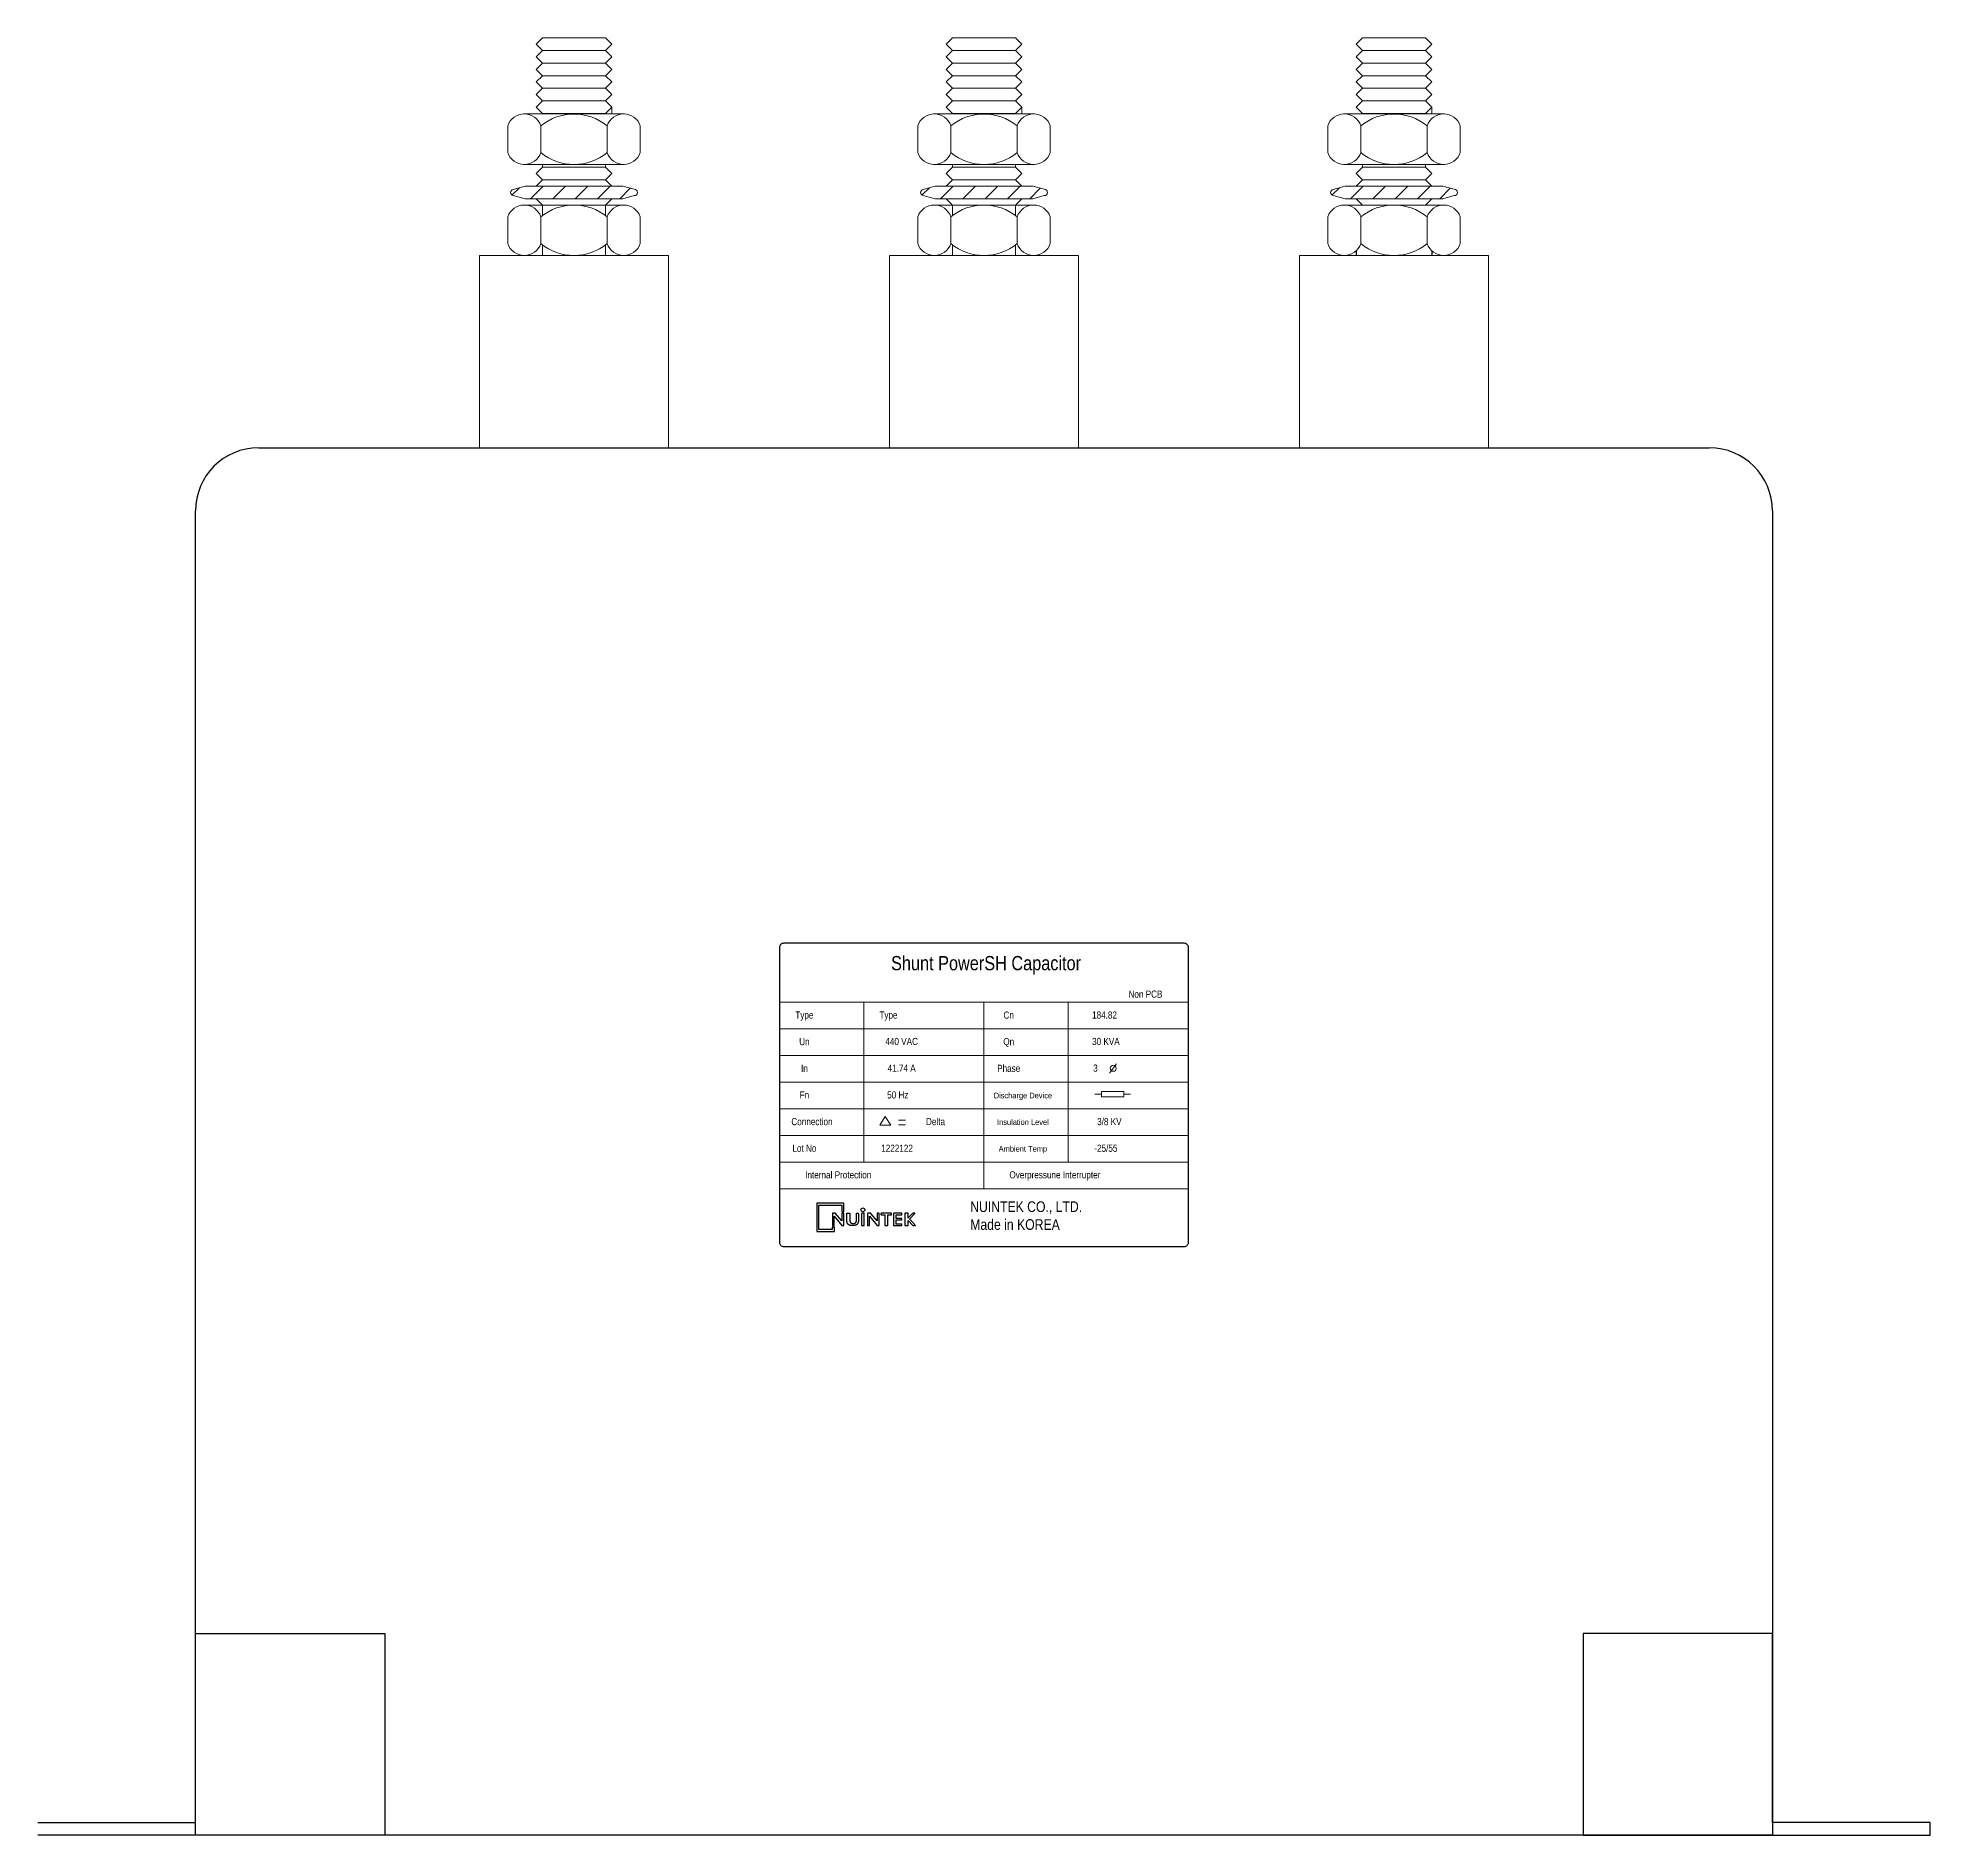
# Model space of a CAD drawing. Header units: millimetres. Extents: x 14 to 2169, y 59 to 467.
# Drawn here: x 1226.1 to 1526.1, y 58.8 to 343.8 of the extents above; entities that cross this region are included whole.
import ezdxf
from ezdxf.enums import TextEntityAlignment as Align

# ---------------------------------------------------------------- set-up
doc = ezdxf.new("R2010")
doc.units = ezdxf.units.MM
doc.layers.add('00', color=7, linetype='Continuous', lineweight=0)
doc.styles.add('Helvetica-Narrow', font='txt')

# ---------------------------------------------------------------- blocks, each defined once
blk = doc.blocks.new('Nuintek')
at = {"color": 150}
blk.add_lwpolyline([(1.82, 2.33), (1.82, 3.83), (-2.8, 3.83), (-2.8, 3.83), (-2.8, -0.99), (0.18, -0.99), (0.18, -0.23), (-0.18, -0.23), (-0.18, -0.63), (-2.44, -0.63), (-2.44, 3.47), (1.45, 3.47), (1.45, 2.33)], close=True, dxfattribs=at)
for points in [[(-0.11, 0), (0.11, 0, 0.414214), (0.15, 0.04), (0.15, 1.58, -0.70472), (0.17, 1.59), (1.45, 0.03, 0.224867), (1.51, 0), (1.75, 0, 0.414214), (1.79, 0.04), (1.79, 2.07, 0.414214), (1.75, 2.11), (1.49, 2.11, 0.414214), (1.45, 2.07), (1.45, 0.81, -0.706602), (1.43, 0.8), (0.4, 2.08, 0.226187), (0.34, 2.11), (-0.11, 2.11, 0.414214), (-0.15, 2.07), (-0.15, 0.04, 0.414214)], [(4.82, 2.07), (4.82, 0.04, 0.414214), (4.86, 0), (5.23, 0, 0.414214), (5.27, 0.04), (5.27, 2.07, 0.414214), (5.23, 2.11), (4.86, 2.11, 0.414214)], [(5.89, 0), (6.12, 0, 0.414214), (6.16, 0.04), (6.16, 1.58, -0.70472), (6.18, 1.59), (7.45, 0.03, 0.224867), (7.52, 0), (7.76, 0, 0.414214), (7.8, 0.04), (7.8, 2.07, 0.414214), (7.76, 2.11), (7.5, 2.11, 0.414214), (7.46, 2.07), (7.46, 0.81, -0.706602), (7.44, 0.8), (6.4, 2.08, 0.226187), (6.34, 2.11), (5.89, 2.11, 0.414214), (5.85, 2.07), (5.85, 0.04, 0.414214)], [(9.86, 2.11), (8.15, 2.11, 0.414214), (8.11, 2.07), (8.11, 1.89, 0.414214), (8.15, 1.85), (8.74, 1.85, -0.414214), (8.78, 1.81), (8.78, 0.04, 0.414214), (8.82, 0), (9.26, 0, 0.414214), (9.3, 0.04), (9.3, 1.81, -0.414214), (9.34, 1.85), (9.86, 1.85, 0.414214), (9.9, 1.89), (9.9, 2.07, 0.414214)], [(11.68, 2.11), (10.37, 2.11, 0.414214), (10.22, 1.96), (10.22, 0.15, 0.414214), (10.37, 0), (11.68, 0), (11.68, 0.26), (10.74, 0.26, -0.414214), (10.7, 0.3), (10.7, 0.94, -0.414214), (10.74, 0.98), (11.66, 0.98), (11.66, 1.24), (10.74, 1.24, -0.414214), (10.7, 1.28), (10.7, 1.81, -0.414214), (10.74, 1.85), (11.68, 1.85)], [(13.02, 1.14), (13.86, 2.07, 0.650559), (13.85, 2.11), (13.58, 2.11, 0.208632), (13.47, 2.06), (12.77, 1.31, -0.681762), (12.75, 1.31), (12.75, 2.07, 0.414214), (12.71, 2.11), (12.23, 2.11, 0.414214), (12.19, 2.07), (12.19, 0.04, 0.414214), (12.23, 0), (12.71, 0, 0.414214), (12.75, 0.04), (12.75, 0.88, -0.687152), (12.77, 0.89), (13.52, 0.05, 0.212465), (13.64, 0), (13.99, 0, 0.656311), (14.01, 0.04), (13.02, 1.09, -0.390361)]]:
    blk.add_lwpolyline(points, format="xyb", close=True, dxfattribs=at)
blk.add_circle((5.04, 2.69), 0.326, dxfattribs=at)
blk.add_rational_spline([(2.31, 0.85), (2.31, 0.53), (2.41, 0.3), (2.61, 0.16), (2.75, 0.05), (2.95, 0), (3.2, 0), (3.44, 0), (3.82, 0.05), (3.97, 0.16), (4.17, 0.3), (4.27, 0.53), (4.27, 0.85), (4.27, 1.26), (4.27, 1.66), (4.27, 2.07), (4.27, 2.09), (4.25, 2.11), (4.23, 2.11), (4.14, 2.11), (4.06, 2.11), (3.97, 2.11), (3.95, 2.11), (3.93, 2.09), (3.93, 2.07), (3.93, 1.66), (3.93, 1.25), (3.93, 0.83), (3.93, 0.69), (3.88, 0.57), (3.78, 0.48), (3.68, 0.4), (3.54, 0.36), (3.38, 0.36), (3.21, 0.36), (3.08, 0.4), (2.98, 0.48), (2.88, 0.57), (2.83, 0.69), (2.83, 0.83), (2.83, 1.25), (2.83, 1.66), (2.83, 2.07), (2.83, 2.08), (2.83, 2.09), (2.82, 2.1), (2.81, 2.11), (2.8, 2.11), (2.79, 2.11), (2.64, 2.11), (2.5, 2.11), (2.35, 2.11), (2.34, 2.11), (2.33, 2.11), (2.32, 2.1), (2.31, 2.09), (2.31, 2.08), (2.31, 2.07), (2.31, 1.66), (2.31, 1.26), (2.31, 0.85)], [1, 1, 1, 1, 1, 1, 1, 1, 1, 1, 1, 1, 1, 1, 1, 1, 0.804737854124, 0.804737854124, 1, 1, 1, 1, 0.804737854124, 0.804737854124, 1, 1, 1, 1, 1, 1, 1, 1, 1, 1, 1, 1, 1, 1, 1, 1, 1, 1, 1, 0.949253021674, 0.949253021674, 1, 0.949253021674, 0.949253021674, 1, 1, 1, 1, 0.949253021674, 0.949253021674, 1, 0.949253021674, 0.949253021674, 1, 1, 1, 1], degree=3, knots=[0, 0, 0, 0, 1, 1, 1, 2, 2, 2, 3, 3, 3, 4, 4, 4, 5, 5, 5, 6.570796, 6.570796, 6.570796, 7.570796, 7.570796, 7.570796, 9.141593, 9.141593, 9.141593, 10.141593, 10.141593, 10.141593, 11.141593, 11.141593, 11.141593, 12.141593, 12.141593, 12.141593, 13.141593, 13.141593, 13.141593, 14.141593, 14.141593, 14.141593, 15.141593, 15.141593, 15.141593, 15.926991, 15.926991, 15.926991, 16.712389, 16.712389, 16.712389, 17.712389, 17.712389, 17.712389, 18.497787, 18.497787, 18.497787, 19.283185, 19.283185, 19.283185, 20.283185, 20.283185, 20.283185, 20.283185], dxfattribs=at)
blk = doc.blocks.new('*U471')
at = {"color": 74, "lineweight": 5}
for p, q in [((-70, 120.63), (-71, 121.63)), ((-60, 120.63), (-70, 120.63)), ((-60, 120.63), (-59, 121.63)), ((-5, 120.63), (-6, 121.63)), ((5, 120.63), (-5, 120.63)), ((5, 120.63), (6, 121.63)), ((60, 120.63), (59, 121.63)), ((70, 120.63), (60, 120.63)), ((70, 120.63), (71, 121.63)), ((-70, 118.63), (-71, 119.63)), ((-70, 116.63), (-71, 117.63)), ((-70, 116.63), (-71, 117.63)), ((-60, 118.63), (-70, 118.63)), ((-60, 118.63), (-59, 119.63)), ((-60, 116.63), (-59, 117.63)), ((-60, 116.63), (-59, 117.63)), ((-5, 118.63), (-6, 119.63)), ((-5, 116.63), (-6, 117.63)), ((-5, 116.63), (-6, 117.63)), ((5, 118.63), (-5, 118.63)), ((5, 118.63), (6, 119.63)), ((5, 116.63), (6, 117.63)), ((5, 116.63), (6, 117.63)), ((60, 118.63), (59, 119.63)), ((60, 116.63), (59, 117.63)), ((60, 116.63), (59, 117.63)), ((70, 118.63), (60, 118.63)), ((70, 118.63), (71, 119.63)), ((70, 116.63), (71, 117.63)), ((70, 116.63), (71, 117.63)), ((-70, 114.63), (-71, 115.63)), ((-70, 114.63), (-71, 115.63)), ((-60, 116.63), (-70, 116.63)), ((-60, 116.63), (-70, 116.63)), ((-60, 114.63), (-70, 114.63)), ((-60, 114.63), (-70, 114.63)), ((-60, 114.63), (-59, 115.63)), ((-60, 114.63), (-59, 115.63)), ((-5, 114.63), (-6, 115.63)), ((-5, 114.63), (-6, 115.63)), ((5, 116.63), (-5, 116.63)), ((5, 116.63), (-5, 116.63)), ((5, 114.63), (-5, 114.63)), ((5, 114.63), (-5, 114.63)), ((5, 114.63), (6, 115.63)), ((5, 114.63), (6, 115.63)), ((60, 114.63), (59, 115.63)), ((60, 114.63), (59, 115.63)), ((70, 116.63), (60, 116.63)), ((70, 116.63), (60, 116.63)), ((70, 114.63), (60, 114.63)), ((70, 114.63), (60, 114.63)), ((70, 114.63), (71, 115.63)), ((70, 114.63), (71, 115.63)), ((-70, 112.63), (-71, 113.63)), ((-70, 110.63), (-71, 111.63)), ((-60, 112.63), (-70, 112.63)), ((-60, 112.63), (-59, 113.63)), ((-60, 110.63), (-59, 111.63)), ((-5, 112.63), (-6, 113.63)), ((-5, 110.63), (-6, 111.63)), ((5, 112.63), (-5, 112.63)), ((5, 112.63), (6, 113.63)), ((5, 110.63), (6, 111.63)), ((60, 112.63), (59, 113.63)), ((60, 110.63), (59, 111.63)), ((70, 112.63), (60, 112.63)), ((70, 112.63), (71, 113.63)), ((70, 110.63), (71, 111.63)), ((-60, 110.63), (-70, 110.63)), ((5, 110.63), (-5, 110.63)), ((70, 110.63), (60, 110.63)), ((-70, 102.12), (-70, 102.56)), ((-60, 102.12), (-70, 102.12)), ((-60, 102.12), (-60, 102.56)), ((-5, 102.12), (-5, 102.56)), ((5, 102.12), (-5, 102.12)), ((5, 102.12), (5, 102.56)), ((60, 102.12), (60, 102.56)), ((70, 102.12), (60, 102.12)), ((70, 102.12), (70, 102.56)), ((-72.75, 99.11), (-74.65, 98.6)), ((-72.75, 99.11), (-70.5, 99.11)), ((-72.75, 99.11), (-57.25, 99.11)), ((-71.88, 97.11), (-69.88, 99.11)), ((-70, 100.12), (-71, 101.12)), ((-70.99, 99.11), (-71, 99.12)), ((-70.99, 99.11), (-71, 99.12)), ((-60, 100.12), (-70, 100.12)), ((-68.35, 97.11), (-66.35, 99.11)), ((-64.81, 97.11), (-62.81, 99.11)), ((-61.27, 97.11), (-59.27, 99.11)), ((-60, 100.12), (-59, 101.12)), ((-57.25, 99.11), (-59.5, 99.11)), ((-59.01, 99.11), (-59, 99.12)), ((-59.01, 99.11), (-59, 99.12)), ((-55.44, 98.61), (-57.25, 99.11)), ((-7.75, 99.11), (-9.65, 98.6)), ((-7.75, 99.11), (7.75, 99.11)), ((-7.75, 99.11), (-5.5, 99.11)), ((-6.88, 97.11), (-4.88, 99.11)), ((-5, 100.12), (-6, 101.12)), ((-5.99, 99.11), (-6, 99.12)), ((-5.99, 99.11), (-6, 99.12)), ((5, 100.12), (-5, 100.12)), ((-3.35, 97.11), (-1.35, 99.11)), ((0.19, 97.11), (2.19, 99.11)), ((3.73, 97.11), (5.73, 99.11)), ((5, 100.12), (6, 101.12)), ((7.75, 99.11), (5.5, 99.11)), ((5.99, 99.11), (6, 99.12)), ((5.99, 99.11), (6, 99.12)), ((9.56, 98.61), (7.75, 99.11)), ((57.25, 99.11), (55.35, 98.6)), ((57.25, 99.11), (59.5, 99.11)), ((57.25, 99.11), (72.75, 99.11)), ((58.12, 97.11), (60.12, 99.11)), ((60, 100.12), (59, 101.12)), ((59.01, 99.11), (59, 99.12)), ((59.01, 99.11), (59, 99.12)), ((70, 100.12), (60, 100.12)), ((61.65, 97.11), (63.65, 99.11)), ((65.19, 97.11), (67.19, 99.11)), ((68.73, 97.11), (70.73, 99.11)), ((70, 100.12), (71, 101.12)), ((72.75, 99.11), (70.5, 99.11)), ((70.99, 99.11), (71, 99.12)), ((70.99, 99.11), (71, 99.12)), ((74.56, 98.61), (72.75, 99.11)), ((-74.83, 97.7), (-73.66, 98.86)), ((-72.75, 97.11), (-74.65, 97.62)), ((-70.5, 97.11), (-72.75, 97.11)), ((-57.25, 97.11), (-72.75, 97.11)), ((-70, 96.12), (-71, 97.12)), ((-70, 96.12), (-70, 94.44)), ((-60, 96.12), (-70, 96.12)), ((-60, 96.12), (-70, 96.12)), ((-60, 96.12), (-59, 97.12)), ((-60, 96.12), (-59, 97.12)), ((-60, 96.12), (-60, 94.44)), ((-57.25, 97.11), (-59.5, 97.11)), ((-57.74, 97.11), (-56.07, 98.78)), ((-55.44, 97.61), (-57.25, 97.11)), ((-9.83, 97.7), (-8.66, 98.86)), ((-7.75, 97.11), (-9.65, 97.62)), ((7.75, 97.11), (-7.75, 97.11)), ((-5.5, 97.11), (-7.75, 97.11)), ((-5, 96.12), (-6, 97.12)), ((-5, 96.12), (-5, 94.44)), ((5, 96.12), (-5, 96.12)), ((5, 96.12), (-5, 96.12)), ((5, 96.12), (6, 97.12)), ((5, 96.12), (6, 97.12)), ((5, 96.12), (5, 94.44)), ((7.75, 97.11), (5.5, 97.11)), ((7.26, 97.11), (8.93, 98.78)), ((9.56, 97.61), (7.75, 97.11)), ((55.17, 97.7), (56.34, 98.86)), ((57.25, 97.11), (55.35, 97.62)), ((59.5, 97.11), (57.25, 97.11)), ((72.75, 97.11), (57.25, 97.11)), ((60, 96.12), (59, 97.12)), ((70, 96.12), (60, 96.12)), ((70, 96.12), (60, 96.12)), ((70, 96.12), (71, 97.12)), ((70, 96.12), (71, 97.12)), ((72.75, 97.11), (70.5, 97.11)), ((72.26, 97.11), (73.93, 98.78)), ((74.56, 97.61), (72.75, 97.11)), ((-75.5, 90), (-75.5, 94.25)), ((-54.5, 90), (-54.5, 94.25)), ((-10.5, 90), (-10.5, 94.25)), ((10.5, 90), (10.5, 94.25)), ((54.5, 90), (54.5, 94.25)), ((75.5, 90), (75.5, 94.25)), ((-50, 88.12), (-80, 88.12)), ((-80, 88.12), (-80, 57.63)), ((-70, 89.8), (-70, 88.12)), ((-60, 89.8), (-60, 88.12)), ((-50, 57.63), (-50, 88.12)), ((15, 88.12), (-15, 88.12)), ((-15, 88.12), (-15, 57.63)), ((-15, 88.12), (-15, 57.63)), ((-15, 88.12), (-15, 57.63)), ((-5, 89.8), (-5, 88.12)), ((5, 89.8), (5, 88.12)), ((15, 57.63), (15, 88.12)), ((15, 57.63), (15, 88.12)), ((15, 57.63), (15, 88.12)), ((80, 88.12), (50, 88.12)), ((50, 88.12), (50, 57.63)), ((50, 88.12), (50, 57.63)), ((50, 88.12), (50, 57.63)), ((80, 57.63), (80, 88.12)), ((80, 57.63), (80, 88.12)), ((80, 57.63), (80, 88.12)), ((-50, 57.63), (-50, 86.12)), ((15, 57.63), (15, 86.12)), ((15, 57.63), (15, 86.12)), ((15, 57.63), (15, 86.12)), ((80, 57.63), (80, 86.12)), ((80, 57.63), (80, 86.12)), ((80, 57.63), (80, 86.12)), ((-65, 57.63), (-50, 57.63)), ((0, 57.63), (15, 57.63)), ((0, 57.63), (15, 57.63)), ((0, 57.63), (15, 57.63)), ((65, 57.63), (80, 57.63)), ((65, 57.63), (80, 57.63)), ((65, 57.63), (80, 57.63)), ((0, -20.89), (13.2, -20.89)), ((0, -20.89), (13.2, -20.89)), ((0, -20.89), (13.2, -20.89))]:
    blk.add_line(p, q, dxfattribs=at)
at = {"color": 74}
for p, q in [((59, 88.85), (59, 88.12)), ((71.01, 88.84), (71.01, 88.12)), ((-115, 57.63), (115, 57.63)), ((-115, 57.63), (115, 57.63)), ((-125, -162.37), (-125, 47.63)), ((125, 47.63), (125, -162.37)), ((-125, -160.37), (-125, -130.37)), ((-125, -130.37), (-95, -130.37)), ((-95, -130.37), (-95, -162.37)), ((95, -130.37), (95, -162.37)), ((125, -130.37), (95, -130.37)), ((125, -160.37), (125, -130.37)), ((-150, -160.37), (-125, -160.37)), ((150, -160.37), (125, -160.37)), ((150, -162.37), (150, -160.37)), ((-95, -162.37), (-150, -162.37)), ((125, -162.37), (-125, -162.37)), ((95, -162.37), (150, -162.37))]:
    blk.add_line(p, q, dxfattribs=at)
at = {"lineweight": 9}
for p, q in [((-32.38, -30.3), (32.38, -30.3)), ((-19.05, -30.3), (-19.05, -55.64)), ((0, -30.3), (0, -59.87)), ((13.33, -30.3), (13.33, -55.64)), ((-32.38, -34.52), (32.38, -34.52)), ((-32.38, -38.75), (32.38, -38.75)), ((19.91, -41.53), (21.02, -40.05)), ((-32.38, -42.97), (32.38, -42.97)), ((18.65, -44.87), (17.59, -44.87)), ((22.19, -44.87), (23.25, -44.87)), ((-32.38, -47.2), (32.38, -47.2)), ((-13.56, -49.01), (-12.43, -49.01)), ((-13.56, -49.73), (-12.43, -49.73)), ((-32.38, -51.42), (32.38, -51.42)), ((-32.38, -55.64), (32.38, -55.64)), ((-32.38, -59.87), (32.38, -59.87))]:
    blk.add_line(p, q, dxfattribs=at)
at = {"color": 150}
blk.add_lwpolyline([(-31.71, -20.89), (31.71, -20.89, -0.414214), (32.38, -21.57), (32.38, -68.4, -0.414214), (31.71, -69.07), (-31.71, -69.07, -0.414214), (-32.38, -68.4), (-32.38, -21.57, -0.414214)], format="xyb", close=True, dxfattribs=at)
at = {"lineweight": 9}
blk.add_lwpolyline([(18.65, -45.29), (22.19, -45.29), (22.19, -44.44), (18.65, -44.44)], close=True, dxfattribs=at)
blk.add_lwpolyline([(-16.5, -49.78), (-14.78, -49.78), (-15.69, -48.42), (-16.5, -49.78)], dxfattribs=at)
blk.add_circle((20.49, -40.76), 0.475, dxfattribs=at)
at = {"color": 74, "lineweight": 5}
for centre, start, end in [((-74.54, 98.11), 102.246, 257.754), ((-55.44, 98.11), 270, 90), ((-9.54, 98.11), 102.246, 257.754), ((9.56, 98.11), 270, 90), ((55.46, 98.11), 102.246, 257.754), ((74.56, 98.11), 270, 90)]:
    blk.add_arc(centre, 0.5, start, end, dxfattribs=at)
at = {"color": 74}
for centre, start, end in [((-115, 47.63), 90, 180), ((115, 47.63), 0, 90)]:
    blk.add_arc(centre, 10, start, end, dxfattribs=at)
at = {"layer": '00', "color": 74, "lineweight": 5}
for p, q in [((-71, 121.63), (-70, 122.63)), ((-71, 119.63), (-70, 120.63)), ((-70, 122.63), (-60, 122.63)), ((-70, 120.63), (-60, 120.63)), ((-59, 121.63), (-60, 122.63)), ((-59, 119.63), (-60, 120.63)), ((-6, 121.63), (-5, 122.63)), ((-6, 119.63), (-5, 120.63)), ((-5, 122.63), (5, 122.63)), ((-5, 120.63), (5, 120.63)), ((6, 121.63), (5, 122.63)), ((6, 119.63), (5, 120.63)), ((59, 121.63), (60, 122.63)), ((59, 119.63), (60, 120.63)), ((60, 122.63), (70, 122.63)), ((60, 120.63), (70, 120.63)), ((71, 121.63), (70, 122.63)), ((71, 119.63), (70, 120.63)), ((-71, 117.63), (-70, 118.63)), ((-71, 117.63), (-70, 118.63)), ((-70, 118.63), (-60, 118.63)), ((-70, 118.63), (-60, 118.63)), ((-59, 117.63), (-60, 118.63)), ((-59, 117.63), (-60, 118.63)), ((-6, 117.63), (-5, 118.63)), ((-6, 117.63), (-5, 118.63)), ((-5, 118.63), (5, 118.63)), ((-5, 118.63), (5, 118.63)), ((6, 117.63), (5, 118.63)), ((6, 117.63), (5, 118.63)), ((59, 117.63), (60, 118.63)), ((59, 117.63), (60, 118.63)), ((60, 118.63), (70, 118.63)), ((60, 118.63), (70, 118.63)), ((71, 117.63), (70, 118.63)), ((71, 117.63), (70, 118.63)), ((-71, 115.63), (-70, 116.63)), ((-71, 115.63), (-70, 116.63)), ((-71, 113.63), (-70, 114.63)), ((-70, 116.63), (-60, 116.63)), ((-70, 116.63), (-60, 116.63)), ((-70, 114.63), (-60, 114.63)), ((-59, 115.63), (-60, 116.63)), ((-59, 115.63), (-60, 116.63)), ((-59, 113.63), (-60, 114.63)), ((-6, 115.63), (-5, 116.63)), ((-6, 115.63), (-5, 116.63)), ((-6, 113.63), (-5, 114.63)), ((-5, 116.63), (5, 116.63)), ((-5, 116.63), (5, 116.63)), ((-5, 114.63), (5, 114.63)), ((6, 115.63), (5, 116.63)), ((6, 115.63), (5, 116.63)), ((6, 113.63), (5, 114.63)), ((59, 115.63), (60, 116.63)), ((59, 115.63), (60, 116.63)), ((59, 113.63), (60, 114.63)), ((60, 116.63), (70, 116.63)), ((60, 116.63), (70, 116.63)), ((60, 114.63), (70, 114.63)), ((71, 115.63), (70, 116.63)), ((71, 115.63), (70, 116.63)), ((71, 113.63), (70, 114.63)), ((-71, 111.63), (-70, 112.63)), ((-70, 112.63), (-60, 112.63)), ((-59, 111.63), (-60, 112.63)), ((-59, 110.56), (-59, 111.63)), ((-6, 111.63), (-5, 112.63)), ((-5, 112.63), (5, 112.63)), ((6, 111.63), (5, 112.63)), ((6, 110.56), (6, 111.63)), ((59, 111.63), (60, 112.63)), ((60, 112.63), (70, 112.63)), ((71, 111.63), (70, 112.63)), ((71, 110.56), (71, 111.63)), ((-75.5, 108.68), (-75.5, 104.43)), ((-57, 110.56), (-73, 110.56)), ((-73, 110.56), (-58.99, 110.56)), ((-70.25, 104.43), (-70.25, 108.68)), ((-59.75, 104.43), (-59.75, 108.68)), ((-54.5, 108.68), (-54.5, 104.43)), ((-10.5, 108.68), (-10.5, 104.43)), ((-8, 110.56), (6.01, 110.56)), ((8, 110.56), (-8, 110.56)), ((-5.25, 104.43), (-5.25, 108.68)), ((5.25, 104.43), (5.25, 108.68)), ((10.5, 108.68), (10.5, 104.43)), ((54.5, 108.68), (54.5, 104.43)), ((57, 110.56), (71.01, 110.56)), ((73, 110.56), (57, 110.56)), ((59.75, 104.43), (59.75, 108.68)), ((70.25, 104.43), (70.25, 108.68)), ((75.5, 108.68), (75.5, 104.43)), ((-57, 102.56), (-73, 102.56)), ((-71, 101.12), (-70, 102.12)), ((-70, 102.12), (-60, 102.12)), ((-59, 101.12), (-60, 102.12)), ((8, 102.56), (-8, 102.56)), ((-6, 101.12), (-5, 102.12)), ((-5, 102.12), (5, 102.12)), ((6, 101.12), (5, 102.12)), ((73, 102.56), (57, 102.56)), ((59, 101.12), (60, 102.12)), ((60, 102.12), (70, 102.12)), ((71, 101.12), (70, 102.12)), ((-71, 99.12), (-70, 100.12)), ((-71, 99.12), (-70, 100.12)), ((-70, 100.12), (-60, 100.12)), ((-70, 100.12), (-60, 100.12)), ((-59, 99.12), (-60, 100.12)), ((-59, 99.12), (-60, 100.12)), ((-6, 99.12), (-5, 100.12)), ((-6, 99.12), (-5, 100.12)), ((-5, 100.12), (5, 100.12)), ((-5, 100.12), (5, 100.12)), ((6, 99.12), (5, 100.12)), ((6, 99.12), (5, 100.12)), ((59, 99.12), (60, 100.12)), ((59, 99.12), (60, 100.12)), ((60, 100.12), (70, 100.12)), ((60, 100.12), (70, 100.12)), ((71, 99.12), (70, 100.12)), ((71, 99.12), (70, 100.12)), ((-73, 96.12), (-58.99, 96.12)), ((-57, 96.12), (-73, 96.12)), ((-70, 96.12), (-60, 96.12)), ((8, 96.12), (-8, 96.12)), ((-8, 96.12), (6.01, 96.12)), ((-5, 96.12), (5, 96.12)), ((73, 96.12), (57, 96.12)), ((57, 96.12), (71.01, 96.12)), ((60, 96.12), (70, 96.12)), ((-75.5, 90), (-75.5, 94.25)), ((-75.5, 94.25), (-75.5, 90)), ((-70.25, 90), (-70.25, 94.25)), ((-59.75, 90), (-59.75, 94.25)), ((-54.5, 90), (-54.5, 94.25)), ((-54.5, 94.25), (-54.5, 90)), ((-10.5, 94.25), (-10.5, 90)), ((-10.5, 90), (-10.5, 94.25)), ((-5.25, 90), (-5.25, 94.25)), ((5.25, 90), (5.25, 94.25)), ((10.5, 94.25), (10.5, 90)), ((10.5, 90), (10.5, 94.25)), ((54.5, 94.25), (54.5, 90)), ((54.5, 90), (54.5, 94.25)), ((59.75, 90), (59.75, 94.25)), ((70.25, 90), (70.25, 94.25)), ((75.5, 94.25), (75.5, 90)), ((75.5, 90), (75.5, 94.25)), ((-57, 88.12), (-73, 88.12)), ((-57, 88.12), (-73, 88.12)), ((-71.01, 88.12), (-58.99, 88.12)), ((8, 88.12), (-8, 88.12)), ((8, 88.12), (-8, 88.12)), ((-6.01, 88.12), (6.01, 88.12)), ((73, 88.12), (57, 88.12)), ((73, 88.12), (57, 88.12)), ((58.99, 88.12), (71.01, 88.12))]:
    blk.add_line(p, q, dxfattribs=at)
for centre, radius, start, end in [((-72.88, 107.79), 2.77, 18.8098, 161.1902), ((-65, 102.27), 8.28, 50.6699, 129.3301), ((-57.12, 107.79), 2.77, 18.8098, 161.1902), ((-7.88, 107.79), 2.77, 18.8098, 161.1902), ((0, 102.27), 8.28, 50.6699, 129.3301), ((7.88, 107.79), 2.77, 18.8098, 161.1902), ((57.12, 107.79), 2.77, 18.8098, 161.1902), ((65, 102.27), 8.28, 50.6699, 129.3301), ((72.88, 107.79), 2.77, 18.8098, 161.1902), ((-72.88, 105.33), 2.77, 198.8098, 341.1902), ((-65, 110.84), 8.28, 230.6699, 309.3301), ((-57.12, 105.33), 2.77, 198.8098, 341.1902), ((-7.88, 105.33), 2.77, 198.8098, 341.1902), ((0, 110.84), 8.28, 230.6699, 309.3301), ((7.88, 105.33), 2.77, 198.8098, 341.1902), ((57.12, 105.33), 2.77, 198.8098, 341.1902), ((65, 110.84), 8.28, 230.6699, 309.3301), ((72.88, 105.33), 2.77, 198.8098, 341.1902), ((-72.88, 93.35), 2.77, 18.8098, 161.1902), ((-65, 87.84), 8.28, 50.6699, 129.3301), ((-57.12, 93.35), 2.77, 18.8098, 161.1902), ((-7.88, 93.35), 2.77, 18.8098, 161.1902), ((0, 87.84), 8.28, 50.6699, 129.3301), ((7.88, 93.35), 2.77, 18.8098, 161.1902), ((57.12, 93.35), 2.77, 18.8098, 161.1902), ((65, 87.84), 8.28, 50.6699, 129.3301), ((72.88, 93.35), 2.77, 18.8098, 161.1902), ((-72.88, 90.89), 2.77, 198.8098, 341.1902), ((-72.88, 90.89), 2.77, 198.8098, 341.1902), ((-65, 96.41), 8.28, 230.6699, 309.3301), ((-65, 96.41), 8.28, 230.6699, 309.3301), ((-57.12, 90.89), 2.77, 198.8098, 341.1902), ((-57.12, 90.89), 2.77, 198.8098, 341.1902), ((-7.88, 90.89), 2.77, 198.8098, 341.1902), ((-7.88, 90.89), 2.77, 198.8098, 341.1902), ((0, 96.41), 8.28, 230.6699, 309.3301), ((0, 96.41), 8.28, 230.6699, 309.3301), ((7.88, 90.89), 2.77, 198.8098, 341.1902), ((7.88, 90.89), 2.77, 198.8098, 341.1902), ((57.12, 90.89), 2.77, 198.8098, 341.1902), ((57.12, 90.89), 2.77, 198.8098, 341.1902), ((65, 96.41), 8.28, 230.6699, 309.3301), ((65, 96.41), 8.28, 230.6699, 309.3301), ((72.88, 90.89), 2.77, 198.8098, 341.1902), ((72.88, 90.89), 2.77, 198.8098, 341.1902)]:
    blk.add_arc(centre, radius, start, end, dxfattribs=at)
at = {"xscale": 0.9316960616124561, "yscale": 0.9316960616124561, "zscale": 0.9316960616124561}
blk.add_blockref('Nuintek', (-23.89, -65.72), dxfattribs=at)
at = {"style": 'Helvetica-Narrow'}
for s, height, p in [('Shunt PowerSH Capacitor', 2.2528, (0.33, -24.09)), ('Non PCB', 1.126, (25.6, -29)), ('Type', 1.126, (-28.47, -32.32)), ('Type', 1.126, (-15.14, -32.32)), ('Cn', 1.126, (3.92, -32.32)), ('184.82', 1.126, (19.11, -32.32)), ('Un', 1.126, (-28.47, -36.54)), ('Qn', 1.126, (3.92, -36.54)), ('In', 1.126, (-28.47, -40.77)), ('41.74 A', 1.126, (-13.05, -40.74)), ('Phase', 1.126, (3.92, -40.77)), ('3', 1.13, (17.67, -40.74)), ('Fn', 1.126, (-28.47, -44.99)), ('50 Hz', 1.126, (-13.66, -44.99)), ('Discharge Device', 0.9011, (6.17, -45.08)), ('Connection', 1.126, (-27.27, -49.22)), ('Delta', 1.126, (-7.68, -49.22)), ('Insulation Level', 0.9011, (6.17, -49.3)), ('3/8 KV', 1.126, (19.88, -49.22)), ('Lot No', 1.126, (-28.47, -53.44)), ('1222122', 1.126, (-13.78, -53.44)), ('Ambient Temp', 0.9011, (6.17, -53.53)), ('-25/55', 1.126, (19.33, -53.44)), ('Internal Protection', 1.1264, (-23.1, -57.66)), ('Overpressune Interrupter', 1.1264, (11.24, -57.66))]:
    blk.add_text(s, height=height, dxfattribs=at).set_placement(p, align=Align.MIDDLE_CENTER)
at = {"color": 1, "style": 'Helvetica-Narrow'}
for s, p in [('440 VAC', (-13.05, -36.51)), ('30 KVA', (19.33, -36.51))]:
    blk.add_text(s, height=1.126, dxfattribs=at).set_placement(p, align=Align.MIDDLE_CENTER)
at = {"style": 'Helvetica-Narrow'}
for s, p in [('NUINTEK CO., LTD.', (-2.18, -62.71)), ('Made in KOREA', (-2.18, -65.54))]:
    blk.add_text(s, height=1.6896, dxfattribs=at).set_placement(p, align=Align.MIDDLE_LEFT)

msp = doc.modelspace()

# ---------------------------------------------------------------- block references
msp.add_blockref('*U471', (1376.11, 221.17))

doc.saveas('drawing.dxf')
